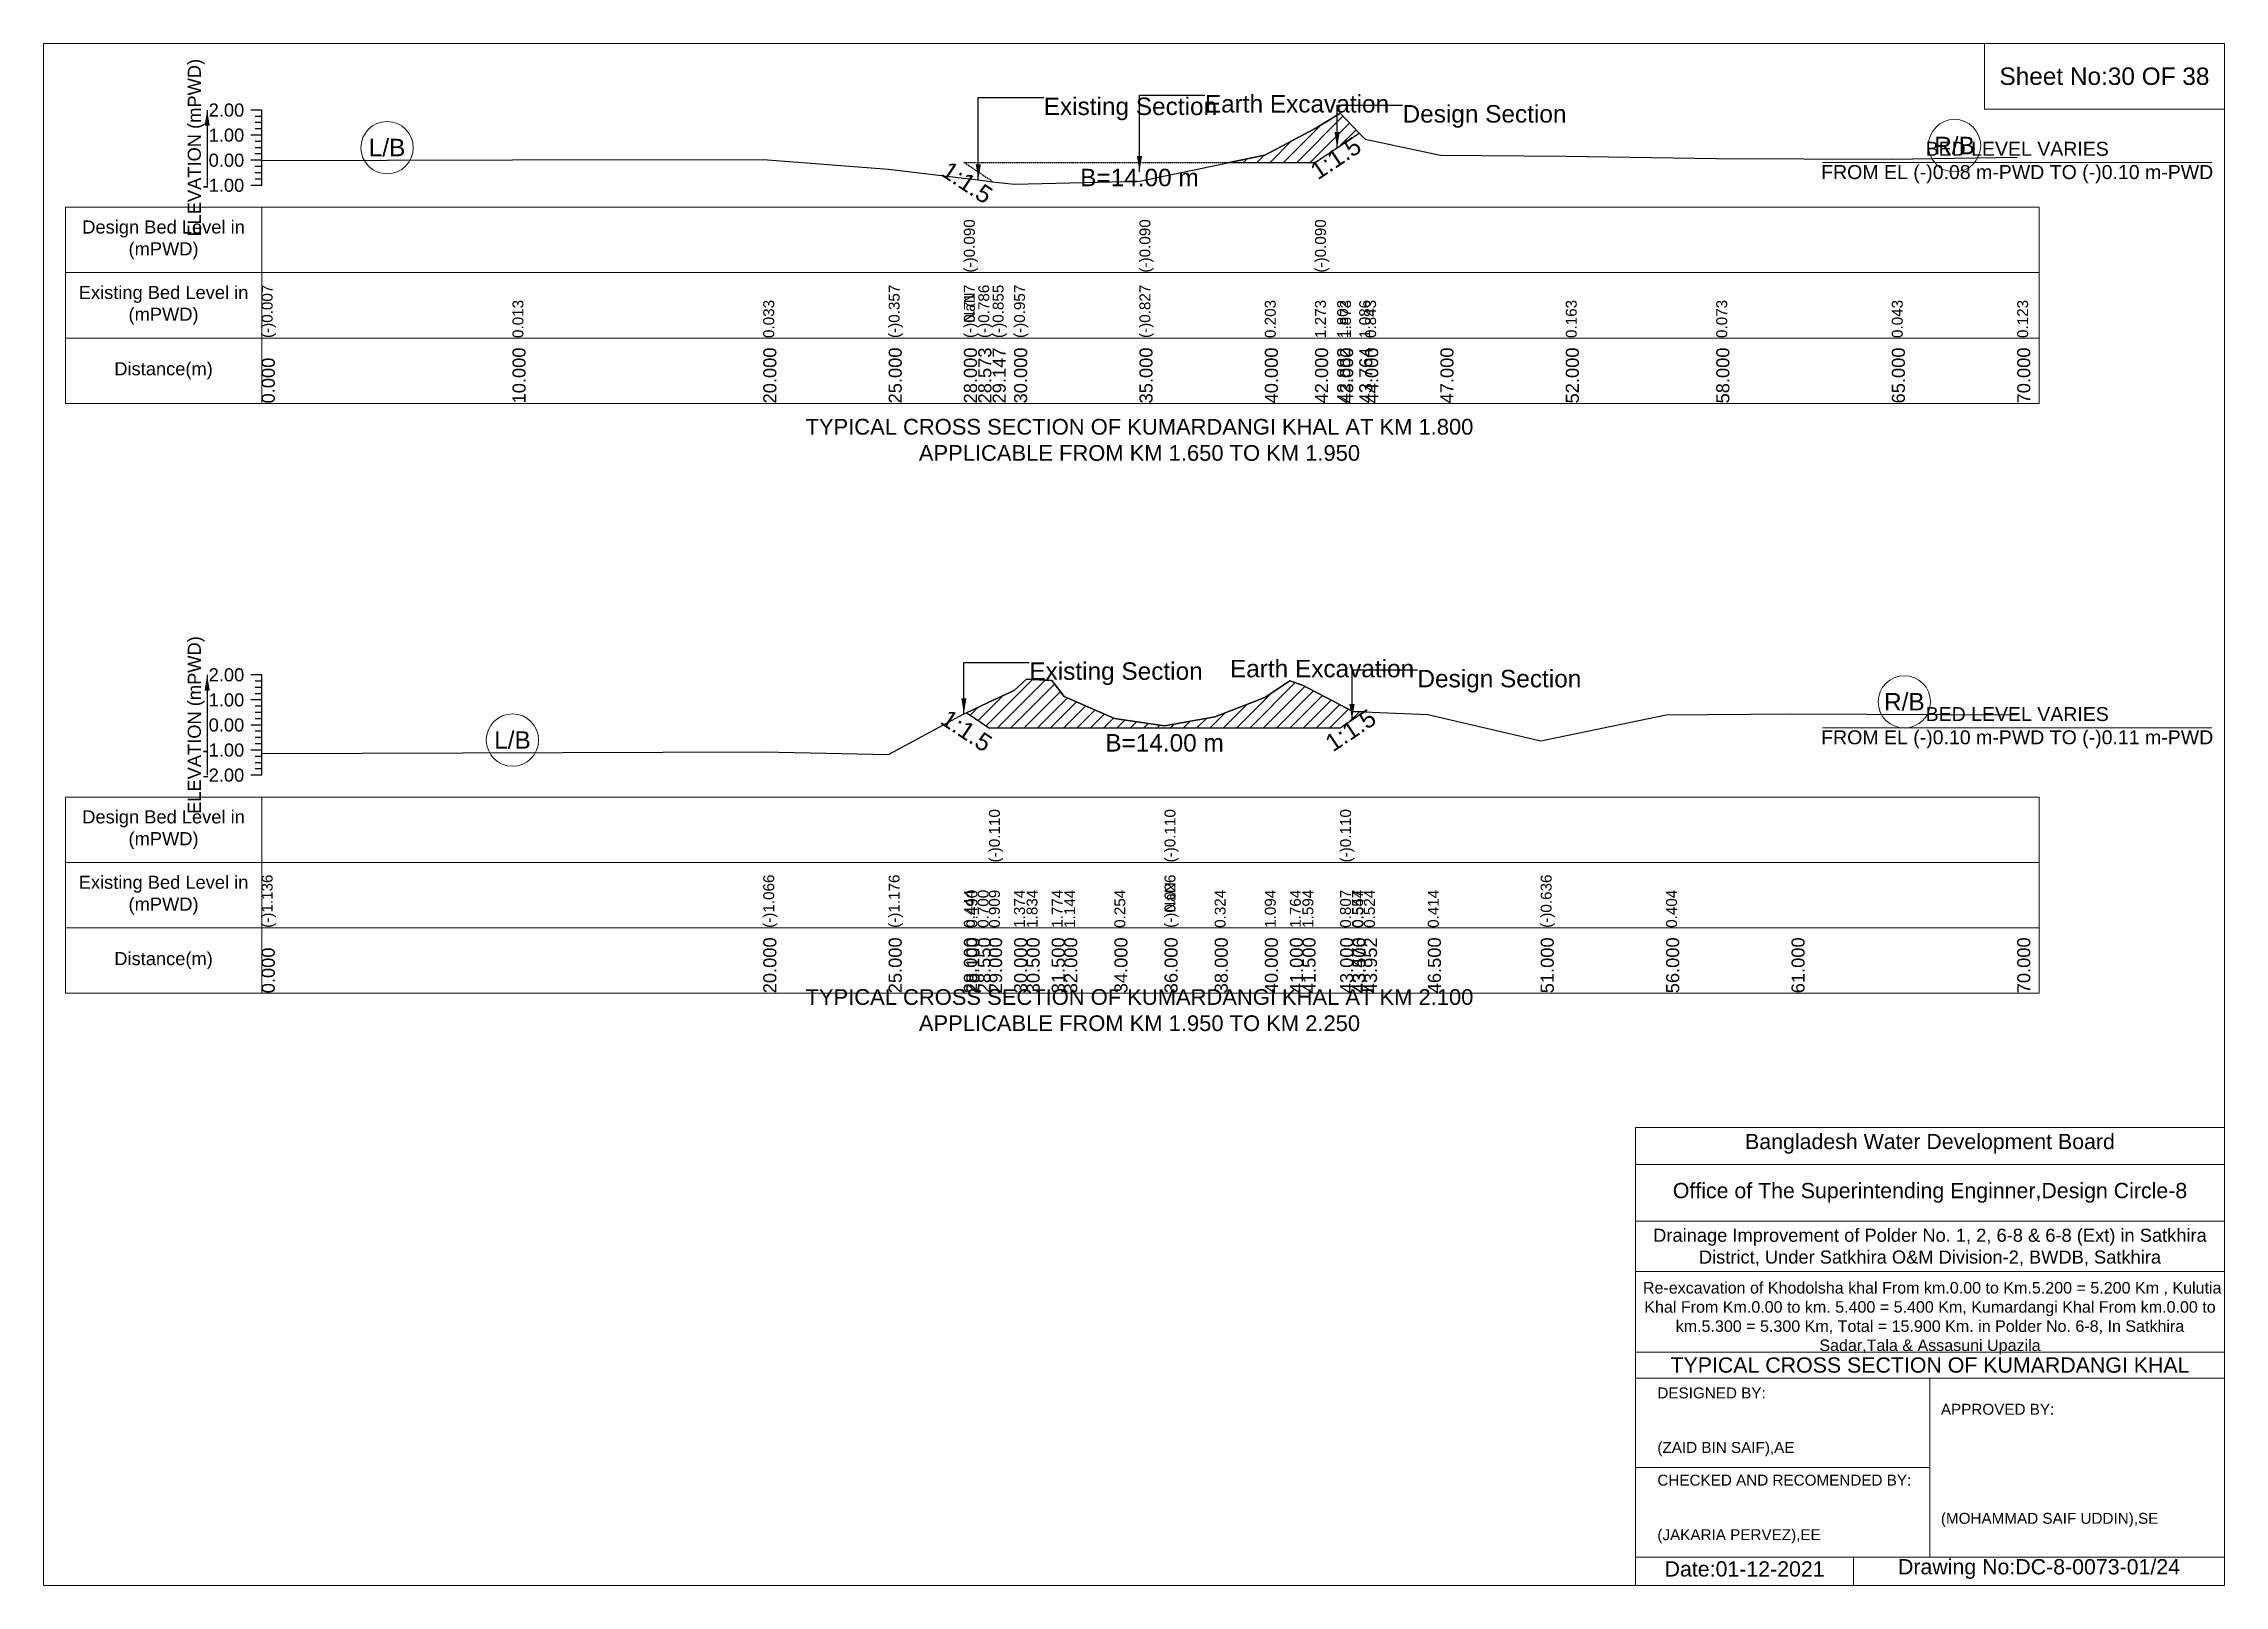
# Model space of a CAD drawing. Header units: inches. Extents: x 93000 to 476000, y -4242 to 0.
# Drawn here: x 390000 to 396000, y -4242 to 0 of the extents above; entities that cross this region are included whole.
import ezdxf

# ---------------------------------------------------------------- set-up
doc = ezdxf.new("R2010")
doc.units = ezdxf.units.IN
doc.header["$LTSCALE"] = 7
doc.header["$MEASUREMENT"] = 0
doc.linetypes.add('DASHED', pattern=[0.75, 0.5, -0.25])
for name, color, linetype, lineweight in [('Cross section Data Border', 7, 'Continuous', 9), ('Cross Section Labels', 7, 'Continuous', 9), ('Design_Bed_Level for Xsection', 7, 'DASHED', 25), ('Existing_Bed_Level for Xsection', 7, 'Continuous', 25), ('Long Section Labels', 7, 'Continuous', 9)]:
    doc.layers.add(name, color=color, linetype=linetype, lineweight=lineweight)
doc.styles.get("Standard").update_dxf_attribs({"font": 'arial.ttf'})
doc.dimstyles.get("Standard").update_dxf_attribs({"dimtxt": 0.18, "dimasz": 0.18, "dimexe": 0.18, "dimexo": 0.0625, "dimgap": 0.09, "dimtad": 0, "dimtih": 1, "dimtoh": 1, "dimdec": 4, "dimzin": 0, "dimdsep": 46, "dimtxsty": 'Standard', "dimcen": 0.09, "dimadec": 0, "dimazin": 0, "dimtfac": 1, "dimtdec": 4, "dimtofl": 0, "dimtmove": 0, "dimatfit": 3, "dimfxl": 1, "dimtolj": 1, "dimtzin": 0, "dimarcsym": 0})

msp = doc.modelspace()

# ---------------------------------------------------------------- texts
at = {"layer": 'Cross section Data Border', "attachment_point": 5}
for s, insert, char_height in [('Sheet No:30 OF 38', (395670, -90), 48), ('Bangladesh Water Development Board', (395190, -3027), 42), ('Office of The Superintending Enginner,Design Circle-8', (395190, -3162), 42)]:
    msp.add_mtext(s, dxfattribs=dict(at, insert=insert, char_height=char_height))
at = {"layer": 'Cross section Data Border'}
for s, insert, char_height, width, attachment_point in [('Design Bed Level in (mPWD)', (390330, -540), 36, 480, 5), ('Existing Bed Level in (mPWD)', (390330, -720), 36, 480, 5), ('Distance(m)', (390330, -900), 36, 480, 5), ('Design Bed Level in (mPWD)', (390330, -2162.9), 36, 480, 5), ('Existing Bed Level in (mPWD)', (390330, -2342.9), 36, 480, 5), ('Distance(m)', (390330, -2522.9), 36, 480, 5), ('Drainage Improvement of Polder No. 1, 2, 6-8 & 6-8 (Ext) in Satkhira District, Under Satkhira O&M Division-2, BWDB, Satkhira', (395190, -3312), 36, 1680, 5), (' Re-excavation of Khodolsha khal From km.0.00 to Km.5.200 = 5.200 Km , Kulutia Khal From Km.0.00 to km. 5.400 = 5.400 Km, Kumardangi Khal From km.0.00 to km.5.300 = 5.300 Km, Total = 15.900 Km. in Polder No. 6-8, In Satkhira Sadar,Tala & Assasuni Upazila', (395190, -3507), 31.6143, 1620, 5), ('TYPICAL CROSS SECTION OF KUMARDANGI KHAL', (395190, -3636), 42, 1680, 5), ('DESIGNED BY:^J^J^J(ZAID BIN SAIF),AE', (394440, -3792), 30, 840, 4), ('APPROVED BY:^J^J^J^J^J^J(MOHAMMAD SAIF UDDIN),SE', (395220, -3912), 30, 840, 4), ('CHECKED AND RECOMENDED BY:^J^J^J(JAKARIA PERVEZ),EE', (394440, -4032), 30, 840, 4), ('Date:01-12-2021', (394680, -4197), 42, 840, 5), ('Drawing No:DC-8-0073-01/24', (395490, -4197), 42, 1320, 5)]:
    msp.add_mtext(s, dxfattribs=dict(at, insert=insert, char_height=char_height, width=width, attachment_point=attachment_point))
at = {"layer": 'Cross Section Labels'}
for s, insert, char_height, attachment_point in [('Existing Section', (392751.6, -148.5), 48, 1), ('Earth Excavation', (393195, -141.6), 48, 1), ('Design Section', (393738.9, -169.2), 48, 1), ('L/B', (390945, -286.3), 48, 5), ('BED LEVEL VARIES ^JFROM EL (-)0.08 m-PWD TO (-)0.10 m-PWD', (395430, -327.2), 38.4, 5), ('R/B', (395257.5, -280.7), 48, 5), ('B=14.00 m', (393015, -344.4), 48, 2), ('TYPICAL CROSS SECTION OF KUMARDANGI KHAL AT KM 1.800^JAPPLICABLE FROM KM 1.650 TO KM 1.950', (393015, -1090.5), 43.2, 5), ('Existing Section', (392712, -1702.4), 48, 1), ('Earth Excavation', (393264, -1695.5), 48, 1), ('Design Section', (393779.8, -1723.1), 48, 1), ('R/B', (395119.5, -1811.1), 48, 5), ('BED LEVEL VARIES ^JFROM EL (-)0.10 m-PWD TO (-)0.11 m-PWD', (395430, -1882.4), 38.4, 5), ('L/B', (391290, -1916.3), 48, 5), ('B=14.00 m', (393084, -1899.7), 48, 2), ('TYPICAL CROSS SECTION OF KUMARDANGI KHAL AT KM 2.100^JAPPLICABLE FROM KM 1.950 TO KM 2.250', (393015, -2659.5), 43.2, 5)]:
    msp.add_mtext(s, dxfattribs=dict(at, insert=insert, char_height=char_height, attachment_point=attachment_point))
at = {"layer": 'Cross Section Labels', "char_height": 48, "attachment_point": 2}
for insert, rotation in [((393541.6, -295.2), 33.69007), ((392554.3, -362.2), 326.30993), ((392552.7, -1870.4), 326.30993), ((393582.6, -1869.2), 33.69007)]:
    msp.add_mtext('1:1.5', dxfattribs=dict(at, insert=insert, rotation=rotation))
at = {"layer": 'Existing_Bed_Level for Xsection', "char_height": 36, "attachment_point": 5, "rotation": 90}
for insert in [(390420, -286.5), (390420, -1874.9)]:
    msp.add_mtext('ELEVATION (mPWD)', dxfattribs=dict(at, insert=insert))
at = {"layer": 'Existing_Bed_Level for Xsection', "char_height": 36, "attachment_point": 6}
for s, insert in [('2.00', (390552, -183)), ('1.00', (390552, -252)), ('0.00', (390552, -321)), ('-1.00', (390552, -390)), ('2.00', (390552, -1736.9)), ('1.00', (390552, -1805.9)), ('0.00', (390552, -1874.9)), ('-1.00', (390552, -1943.9)), ('-2.00', (390552, -2012.9))]:
    msp.add_mtext(s, dxfattribs=dict(at, insert=insert))
at = {"layer": 'Long Section Labels', "attachment_point": 1, "rotation": 90}
for s, insert, char_height in [('(-)0.090', (392532, -630), 30), ('(-)0.090', (393015, -630), 30), ('(-)0.090', (393498, -630), 30), ('(-)0.007', (390600, -810), 30), ('0.013', (391290, -810), 30), ('0.033', (391980, -810), 30), ('(-)0.357', (392325, -810), 30), ('(-)0.717', (392532, -810), 30), ('(-)0.717', (392532, -810), 30), ('(-)NaN', (392532, -810), 30), ('(-)NaN', (392532, -810), 30), ('(-)0.786', (392571.6, -810), 30), ('(-)0.855', (392611.1, -810), 30), ('(-)0.957', (392670, -810), 30), ('(-)0.827', (393015, -810), 30), ('(-)0.827', (393015, -810), 30), ('(-)0.827', (393015, -810), 30), ('0.203', (393360, -810), 30), ('0.203', (393360, -810), 30), ('1.273', (393498, -810), 30), ('1.273', (393498, -810), 30), ('1.802', (393558.9, -810), 30), ('1.873', (393567, -810), 30), ('1.086', (393619.7, -810), 30), ('0.843', (393636, -810), 30), ('0.163', (394188, -810), 30), ('0.073', (394602, -810), 30), ('0.043', (395085, -810), 30), ('0.123', (395430, -810), 30), ('10.000', (391290, -990), 36), ('20.000', (391980, -990), 36), ('25.000', (392325, -990), 36), ('28.000', (392532, -990), 36), ('28.000', (392532, -990), 36), ('28.000', (392532, -990), 36), ('28.573', (392571.6, -990), 36), ('29.147', (392611.1, -990), 36), ('30.000', (392670, -990), 36), ('35.000', (393015, -990), 36), ('35.000', (393015, -990), 36), ('35.000', (393015, -990), 36), ('40.000', (393360, -990), 36), ('42.000', (393498, -990), 36), ('42.000', (393498, -990), 36), ('42.000', (393498, -990), 36), ('42.882', (393558.9, -990), 36), ('43.000', (393567, -990), 36), ('43.764', (393619.7, -990), 36), ('44.000', (393636, -990), 36), ('47.000', (393843, -990), 36), ('52.000', (394188, -990), 36), ('58.000', (394602, -990), 36), ('65.000', (395085, -990), 36), ('70.000', (395430, -990), 36), ('0.000', (390600, -990), 36), ('(-)0.110', (392601, -2252.9), 30), ('(-)0.110', (393084, -2252.9), 30), ('(-)0.110', (393567, -2252.9), 30), ('(-)1.136', (390600, -2432.9), 30), ('(-)1.066', (391980, -2432.9), 30), ('(-)1.176', (392325, -2432.9), 30), ('0.444', (392532, -2432.9), 30), ('0.444', (392532, -2432.9), 30), ('0.490', (392538.9, -2432.9), 30), ('0.700', (392569.9, -2432.9), 30), ('0.909', (392601, -2432.9), 30), ('0.909', (392601, -2432.9), 30), ('0.909', (392601, -2432.9), 30), ('1.374', (392670, -2432.9), 30), ('1.834', (392704.5, -2432.9), 30), ('1.774', (392773.5, -2432.9), 30), ('1.144', (392808, -2432.9), 30), ('0.254', (392946, -2432.9), 30), ('(-)0.026', (393084, -2432.9), 30), ('(-)0.026', (393084, -2432.9), 30), ('(-)NaN', (393084, -2432.9), 30), ('0.324', (393222, -2432.9), 30), ('1.094', (393360, -2432.9), 30), ('1.764', (393429, -2432.9), 30), ('1.594', (393463.5, -2432.9), 30), ('0.807', (393567, -2432.9), 30), ('0.807', (393567, -2432.9), 30), ('0.807', (393567, -2432.9), 30), ('0.557', (393599.8, -2432.9), 30), ('0.544', (393601.5, -2432.9), 30), ('0.524', (393632.7, -2432.9), 30), ('0.414', (393808.5, -2432.9), 30), ('(-)0.636', (394119, -2432.9), 30), ('0.404', (394464, -2432.9), 30), ('0.404', (394464, -2432.9), 30), ('0.000', (390600, -2612.9), 36), ('20.000', (391980, -2612.9), 36), ('25.000', (392325, -2612.9), 36), ('28.000', (392532, -2612.9), 36), ('28.100', (392538.9, -2612.9), 36), ('28.550', (392569.9, -2612.9), 36), ('29.000', (392601, -2612.9), 36), ('29.000', (392601, -2612.9), 36), ('29.000', (392601, -2612.9), 36), ('30.000', (392670, -2612.9), 36), ('30.500', (392704.5, -2612.9), 36), ('31.500', (392773.5, -2612.9), 36), ('32.000', (392808, -2612.9), 36), ('34.000', (392946, -2612.9), 36), ('36.000', (393084, -2612.9), 36), ('36.000', (393084, -2612.9), 36), ('36.000', (393084, -2612.9), 36), ('38.000', (393222, -2612.9), 36), ('40.000', (393360, -2612.9), 36), ('41.000', (393429, -2612.9), 36), ('41.500', (393463.5, -2612.9), 36), ('43.000', (393567, -2612.9), 36), ('43.000', (393567, -2612.9), 36), ('43.000', (393567, -2612.9), 36), ('43.476', (393599.8, -2612.9), 36), ('43.500', (393601.5, -2612.9), 36), ('43.952', (393632.7, -2612.9), 36), ('46.500', (393808.5, -2612.9), 36), ('51.000', (394119, -2612.9), 36), ('56.000', (394464, -2612.9), 36), ('61.000', (394809, -2612.9), 36), ('70.000', (395430, -2612.9), 36)]:
    msp.add_mtext(s, dxfattribs=dict(at, insert=insert, char_height=char_height))

# ---------------------------------------------------------------- hatches: boundary and pattern name
at = {"layer": 'Existing_Bed_Level for Xsection'}
h = msp.add_hatch(dxfattribs=at)
h.set_pattern_fill('ANSI31', color=256, scale=207, style=0)
h.paths.add_polyline_path([(393261.9, -327.2), (393360, -327.2), (393498, -327.2), (393558.9, -286.6), (393567, -281.2), (393619.7, -246), (393567, -191.7), (393558.9, -196.6), (393498, -233.1), (393360, -307)])
h = msp.add_hatch(dxfattribs=at)
h.set_pattern_fill('ANSI31', color=256, scale=207, style=0)
h.paths.add_polyline_path([(392538.9, -1841), (392569.9, -1861.7), (392601, -1882.4), (392670, -1882.4), (392704.5, -1882.4), (392773.5, -1882.4), (392808, -1882.4), (392946, -1882.4), (393084, -1882.4), (393222, -1882.4), (393360, -1882.4), (393429, -1882.4), (393463.5, -1882.4), (393567, -1882.4), (393599.8, -1860.6), (393601.5, -1859.4), (393632.7, -1838.7), (393601.5, -1837.3), (393599.8, -1836.4), (393567, -1819.2), (393463.5, -1764.9), (393429, -1753.1), (393360, -1799.4), (393222, -1852.5), (393084, -1876.7), (392946, -1857.3), (392808, -1795.9), (392773.5, -1752.5), (392704.5, -1748.3), (392670, -1780), (392601, -1812.1), (392569.9, -1826.6)])

# ---------------------------------------------------------------- linework, layer by layer
at = {"layer": 'Cross section Data Border'}
for points in [[(390000, 0), (396000, 0), (396000, -4242), (390000, -4242)], [(395340, 0), (396000, 0), (396000, -180), (395340, -180)], [(390060, -450), (395490, -450), (395490, -990), (390060, -990)], [(390060, -2072.9), (395490, -2072.9), (395490, -2612.9), (390060, -2612.9)]]:
    msp.add_lwpolyline(points, close=True, dxfattribs=at)
for points in [[(390600, -450), (390600, -990)], [(390060, -630), (395490, -630)], [(390060, -810), (395490, -810)], [(390600, -2072.9), (390600, -2612.9)], [(390060, -2252.9), (395490, -2252.9)], [(390060, -2432.9), (395490, -2432.9)], [(394380, -4242), (394380, -2982), (396000, -2982)], [(394380, -3084), (396000, -3084)], [(394380, -3240), (396000, -3240)], [(394380, -3378), (396000, -3378)], [(394380, -3600), (396000, -3600)], [(394380, -3672), (396000, -3672)], [(395190, -3672), (395190, -4164)], [(394380, -3918), (395190, -3918)], [(394380, -4164), (396000, -4164)], [(394980, -4164), (394980, -4242)]]:
    msp.add_lwpolyline(points, dxfattribs=at)
at = {"layer": 'Cross Section Labels'}
for points in [[(394894.2, -327.2), (395965.8, -327.2)], [(394894.2, -1882.4), (395965.8, -1882.4)]]:
    msp.add_lwpolyline(points, dxfattribs=at)
for centre in [(390945, -286.3), (395257.5, -280.7), (395119.5, -1811.1), (391290, -1916.3)]:
    msp.add_circle(centre, 72, dxfattribs=at)
at = {"layer": 'Design_Bed_Level for Xsection'}
for points in [[(392611.1, -379.9), (392571.6, -353.6), (392532, -327.2), (393015, -327.2), (393498, -327.2), (393558.9, -286.6), (393619.7, -246)], [(392538.9, -1841), (392569.9, -1861.7), (392601, -1882.4), (393084, -1882.4), (393567, -1882.4), (393599.8, -1860.6), (393632.7, -1838.7)]]:
    msp.add_lwpolyline(points, dxfattribs=at)
at = {"layer": 'Existing_Bed_Level for Xsection'}
for points in [[(390600, -183), (390570, -183)], [(390600, -200.2), (390582, -200.2)], [(390600, -217.5), (390582, -217.5)], [(390600, -234.7), (390582, -234.7)], [(390600, -390), (390600, -321), (390600, -252), (390600, -183)], [(390600, -321.4), (391290, -320.1), (391980, -318.7), (392325, -345.6), (392532, -370.4), (392532, -370.4), (392571.6, -375.2), (392611.1, -379.9), (392670, -387), (393015, -378), (393015, -378), (393360, -307), (393498, -233.1), (393498, -233.1), (393558.9, -196.6), (393567, -191.7), (393619.7, -246), (393636, -262.8), (393843, -307), (394188, -309.7), (394602, -315.9), (395085, -318), (395430, -312.5)], [(390600, -252), (390570, -252)], [(390600, -269.2), (390582, -269.2)], [(390600, -286.5), (390582, -286.5)], [(390600, -321), (390570, -321)], [(390600, -303.7), (390582, -303.7)], [(390600, -338.2), (390582, -338.2)], [(390600, -355.5), (390582, -355.5)], [(390600, -390), (390570, -390)], [(390600, -372.7), (390582, -372.7)], [(390600, -1736.9), (390570, -1736.9)], [(390600, -2012.9), (390600, -1943.9), (390600, -1874.9), (390600, -1805.9), (390600, -1736.9)], [(390600, -1754.1), (390582, -1754.1)], [(390600, -1771.4), (390582, -1771.4)], [(390600, -1788.6), (390582, -1788.6)], [(390600, -1953.2), (391980, -1948.4), (392325, -1956), (392532, -1844.2), (392538.9, -1841), (392569.9, -1826.6), (392601, -1812.1), (392601, -1812.1), (392670, -1780), (392704.5, -1748.3), (392773.5, -1752.5), (392808, -1795.9), (392946, -1857.3), (393084, -1876.7), (393084, -1876.7), (393222, -1852.5), (393360, -1799.4), (393429, -1753.1), (393463.5, -1764.9), (393567, -1819.2), (393567, -1819.2), (393599.8, -1836.4), (393601.5, -1837.3), (393632.7, -1838.7), (393808.5, -1846.3), (394119, -1918.7), (394464, -1847), (394809, -1844.2), (395430, -1847)], [(390600, -1805.9), (390570, -1805.9)], [(390600, -1823.1), (390582, -1823.1)], [(390600, -1840.4), (390582, -1840.4)], [(390600, -1857.6), (390582, -1857.6)], [(390600, -1874.9), (390570, -1874.9)], [(390600, -1892.1), (390582, -1892.1)], [(390600, -1909.4), (390582, -1909.4)], [(390600, -1943.9), (390570, -1943.9)], [(390600, -1926.6), (390582, -1926.6)], [(390600, -1961.1), (390582, -1961.1)], [(390600, -1978.4), (390582, -1978.4)], [(390600, -2012.9), (390570, -2012.9)], [(390600, -1995.6), (390582, -1995.6)]]:
    msp.add_lwpolyline(points, dxfattribs=at)
for points in [[(393261.9, -327.2), (393360, -327.2), (393498, -327.2), (393498, -327.2), (393558.9, -286.6), (393567, -281.2), (393619.7, -246), (393619.7, -246), (393619.7, -246), (393567, -191.7), (393558.9, -196.6), (393498, -233.1), (393498, -233.1), (393360, -307)], [(392538.9, -1841), (392569.9, -1861.7), (392601, -1882.4), (392601, -1882.4), (392670, -1882.4), (392704.5, -1882.4), (392773.5, -1882.4), (392808, -1882.4), (392946, -1882.4), (393084, -1882.4), (393084, -1882.4), (393222, -1882.4), (393360, -1882.4), (393429, -1882.4), (393463.5, -1882.4), (393567, -1882.4), (393567, -1882.4), (393599.8, -1860.6), (393601.5, -1859.4), (393632.7, -1838.7), (393632.7, -1838.7), (393632.7, -1838.7), (393601.5, -1837.3), (393599.8, -1836.4), (393567, -1819.2), (393567, -1819.2), (393463.5, -1764.9), (393429, -1753.1), (393360, -1799.4), (393222, -1852.5), (393084, -1876.7), (393084, -1876.7), (392946, -1857.3), (392808, -1795.9), (392773.5, -1752.5), (392704.5, -1748.3), (392670, -1780), (392601, -1812.1), (392601, -1812.1), (392569.9, -1826.6)]]:
    msp.add_lwpolyline(points, close=True, dxfattribs=at)

msp.set_redraw_order([(e.dxf.handle, doc.entitydb.next_handle()) for e in msp.query("TEXT MTEXT ATTDEF DIMENSION ARC_DIMENSION")])  # texts and dimensions are drawn at this point

# ---------------------------------------------------------------- leaders
at = {"layer": 'Cross Section Labels', "annotation_type": 0, "has_hookline": 1, "hookline_direction": 0}
for points, text_width in [([(392571.6, -375.2), (392571.6, -148.5), (392751.5, -148.5)], 467.2), ([(393015, -352.6), (393015, -141.6), (393194.9, -141.6)], 497), ([(393558.9, -286.6), (393558.9, -169.2), (393738.8, -169.2)], 441.2), ([(392532, -1844.2), (392532, -1702.4), (392711.9, -1702.4)], 467.2), ([(393599.8, -1860.6), (393599.8, -1723.1), (393779.7, -1723.1)], 441.2)]:
    msp.add_leader(points, dimstyle='Standard', override={"dimasz": 43.2}, dxfattribs=dict(at, text_width=text_width))
at = {"layer": 'Existing_Bed_Level for Xsection'}
for points in [[(390450, -183), (390450, -390)], [(390450, -1736.9), (390450, -2012.9)]]:
    msp.add_leader(points, dimstyle='Standard', override={"dimasz": 43.2}, dxfattribs=at)

doc.saveas('drawing.dxf')
